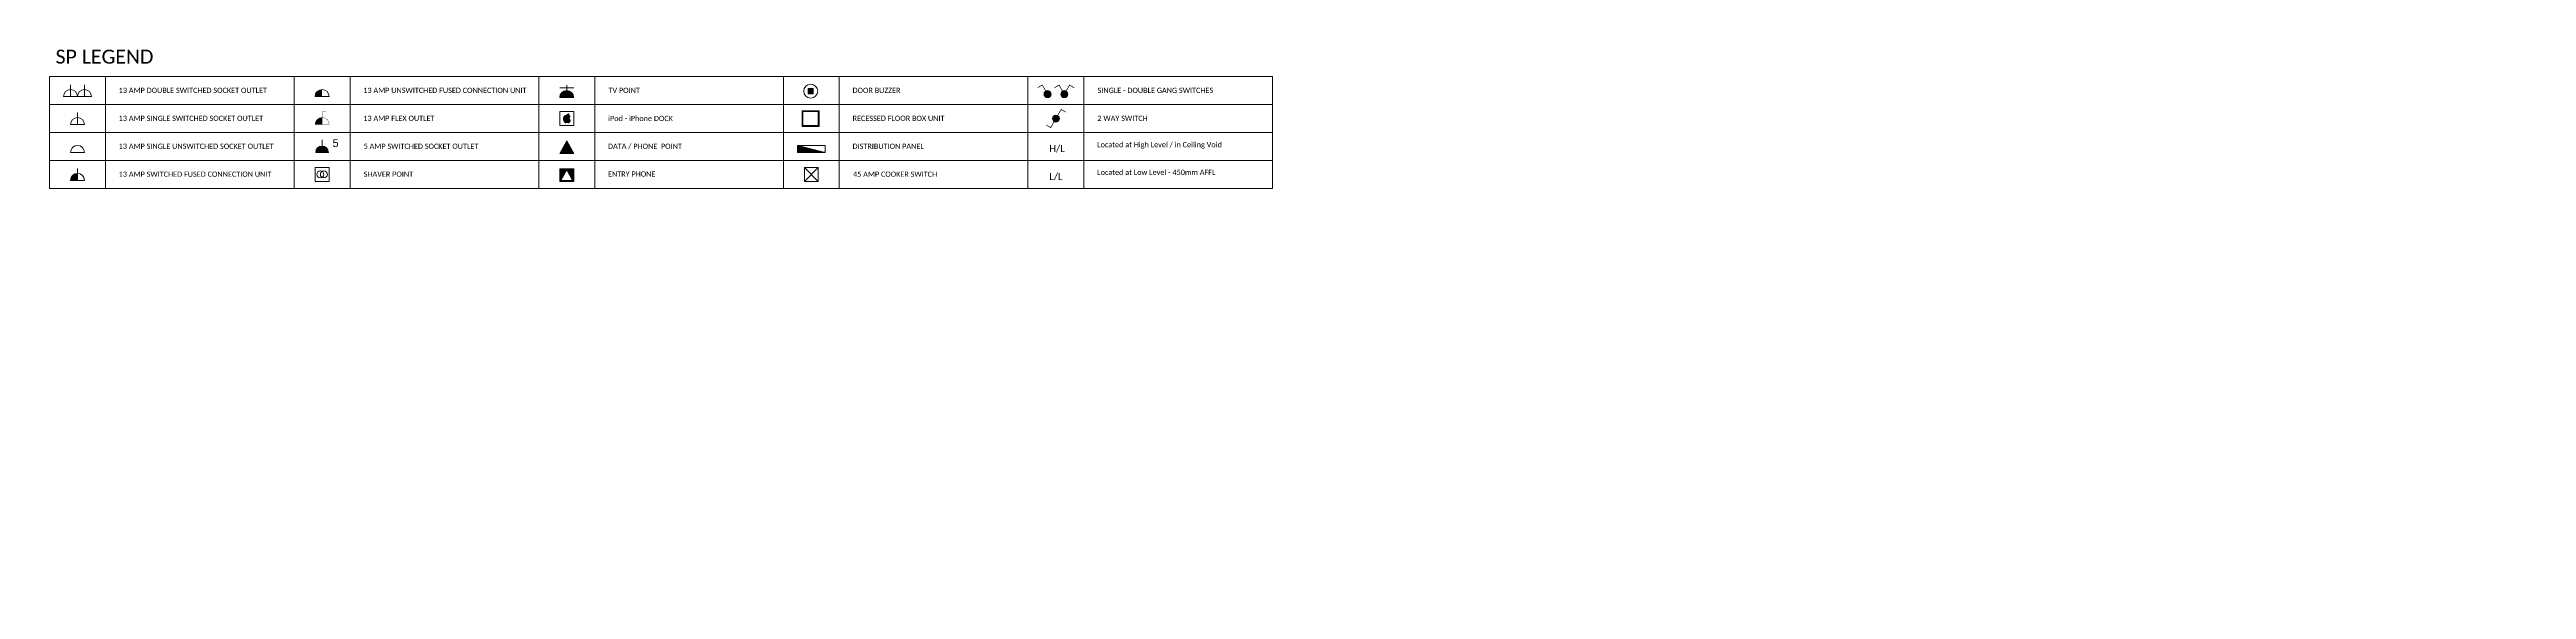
# Model space of a CAD drawing. Header units: millimetres. Extents: x -18512 to 101824, y -95768 to 52898.
# Drawn here: x -17832 to 17609, y -14852 to -7121 of the extents above; entities that cross this region are included whole.
import ezdxf
from ezdxf.enums import TextEntityAlignment as Align

# ---------------------------------------------------------------- set-up
doc = ezdxf.new("R2010")
doc.units = ezdxf.units.MM
doc.header["$LTSCALE"] = 25
doc.layers.get('0').update_dxf_attribs({"color": 254, "lineweight": 0})
for name, color, linetype, lineweight in [('_FW_ELEC_SYMBOL', 253, 'Continuous', 0), ('_FW_HATCH', 251, 'Continuous', 0), ('_FW_NOTES', 252, 'Continuous', 0)]:
    doc.layers.add(name, color=color, linetype=linetype, lineweight=lineweight)
doc.styles.add('FW_Calibri', font='calibri.ttf')
doc.styles.get("Standard").update_dxf_attribs({"font": 'arial.ttf'})

msp = doc.modelspace()

# ---------------------------------------------------------------- texts
at = {"lineweight": 0, "insert": (-17745.5, -7122.9), "char_height": 200, "attachment_point": 1, "style": 'FW_Calibri'}
msp.add_mtext_dynamic_manual_height_columns('SP LEGEND', width=8447.714, gutter_width=12.5, heights=[0], dxfattribs=at)
at = {"layer": '_FW_ELEC_SYMBOL', "style": 'FW_Calibri'}
for s, p in [('13 AMP DOUBLE SWITCHED SOCKET OUTLET', (-16842, -7743.1)), ('13 AMP UNSWITCHED FUSED CONNECTION UNIT', (-13342, -7743.1)), ('TV POINT', (-9834.4, -7742.9)), ('DOOR BUZZER', (-6341.8, -7743.1)), ('SINGLE - DOUBLE GANG SWITCHES', (-2836, -7743.1)), ('13 AMP SINGLE SWITCHED SOCKET OUTLET', (-16842, -8143.1)), ('13 AMP FLEX OUTLET', (-13342, -8143.1)), ('iPod - iPhone DOCK', (-9839.6, -8145.3)), ('RECESSED FLOOR BOX UNIT', (-6341.8, -8143.1)), ('2 WAY SWITCH', (-2838.5, -8143.1)), ('13 AMP SINGLE UNSWITCHED SOCKET OUTLET', (-16842, -8543.1)), ('5 AMP SWITCHED SOCKET OUTLET', (-13337.7, -8543.1)), ('DATA / PHONE  POINT', (-9841.8, -8543.1)), ('DISTRIBUTION PANEL', (-6341.8, -8543.1)), ('Located at High Level / in Ceiling Void', (-2841.8, -8520.4)), ('Located at Low Level - 450mm AFFL', (-2841.8, -8915.9)), ('13 AMP SWITCHED FUSED CONNECTION UNIT', (-16842, -8943.1)), ('SHAVER POINT', (-13336.6, -8942.9)), ('ENTRY PHONE', (-9841.8, -8940.7)), ('45 AMP COOKER SWITCH', (-6334.7, -8943.1))]:
    msp.add_text(s, height=75, dxfattribs=at).set_placement(p)
at = {"layer": '_FW_ELEC_SYMBOL', "color": 5, "true_color": 0x0000fa, "style": 'FW_Calibri'}
for s, p in [('H/L', (-3528, -8588.8)), ('L/L', (-3528, -8988.8))]:
    msp.add_text(s, height=100, dxfattribs=at).set_placement(p)

# ---------------------------------------------------------------- blocks, each defined once
blk = doc.blocks.new('13amp Unswitch Spur')
blk.add_hatch(color=256).paths.add_polyline_path([(0, 0), (0, 100, 0.414214), (-100, 0)])
blk.add_line((-100, 0), (100, 0))
at = {"linetype": 'Continuous'}
blk.add_arc((0, 0), 100, 0, 180, dxfattribs=at)
blk.add_attdef('A', text='', height=112).set_placement((152, 156), align=Align.MIDDLE_CENTER)
blk = doc.blocks.new('*U70')
blk.add_hatch(color=256).paths.add_polyline_path([(0, 0), (0, 100, 0.414214), (-100, 0)])
for p, q in [((-100, 0), (100, 0)), ((0, 0), (0, 170))]:
    blk.add_line(p, q)
at = {"linetype": 'Continuous'}
blk.add_arc((0, 0), 100, 360, 180, dxfattribs=at)
blk.add_attdef('A', text='', height=112).set_placement((152, 156), align=Align.MIDDLE_CENTER)
blk = doc.blocks.new('*U71')
h = blk.add_hatch(color=256)
h.dxf.hatch_style = 1
h.paths.add_polyline_path([(0, 90), (0, 0), (90, 0, 0.414214)])
h.paths.add_polyline_path([(0, 90, 0.414214), (-90, 0), (0, 0)])
for p, q in [((-90, 0), (90, 0)), ((0, 0), (0, 180))]:
    blk.add_line(p, q)
blk.add_arc((0, 0), 90, 0, 180)
blk.add_attdef('A', text='', height=112).set_placement((193, 133), align=Align.MIDDLE_CENTER)
blk = doc.blocks.new('shaver')
blk.add_lwpolyline([(-100, -100), (100, -100), (100, 100), (-100, 100)], close=True)
for centre in [(-25, 0), (25, 0)]:
    blk.add_circle(centre, 50)
blk = doc.blocks.new('tv point')
h = blk.add_hatch(color=256)
h.dxf.hatch_style = 1
h.paths.add_polyline_path([(-100, 0), (100, 0, 1)])
for p, q in [((100, 140), (-100, 140)), ((-100, 0), (100, 0)), ((0, 100), (0, 180))]:
    blk.add_line(p, q)
at = {"linetype": 'Continuous'}
blk.add_arc((0, 0), 100, 0, 180, dxfattribs=at)
blk = doc.blocks.new('A$C3D6C2CD6')
at = {"lineweight": -3}
blk.add_lwpolyline([(203, 10), (206, 10), (208, 9), (211, 8), (214, 8), (216, 7), (219, 6), (221, 5), (224, 5), (226, 4), (228, 3), (231, 2), (233, 2), (236, 1), (238, 1), (240, 0), (243, 0), (245, 0), (248, 0), (250, 0), (253, 0), (255, 1), (258, 1), (261, 2), (263, 3), (266, 4), (268, 5), (271, 6), (274, 8), (276, 9), (279, 11), (282, 13), (284, 16), (287, 18), (290, 21), (292, 24), (295, 27), (298, 30), (301, 34), (304, 38), (307, 42), (310, 47), (313, 52), (316, 56), (318, 61), (321, 66), (324, 71), (326, 75), (327, 79), (329, 83), (330, 86), (331, 89), (331, 92), (330, 95), (329, 98), (327, 101), (325, 105), (322, 108), (318, 113), (314, 117), (310, 122), (306, 127), (301, 132), (297, 137), (293, 143), (290, 148), (287, 154), (284, 160), (282, 165), (281, 171), (280, 177), (279, 183), (279, 188), (279, 194), (280, 200), (281, 206), (283, 212), (285, 218), (287, 223), (289, 229), (292, 234), (295, 240), (299, 245), (302, 249), (305, 254), (308, 258), (311, 262), (314, 266), (316, 269), (317, 272), (317, 274), (318, 276), (317, 278), (316, 280), (315, 281), (314, 283), (312, 285), (310, 286), (308, 288), (305, 290), (303, 291), (300, 293), (297, 295), (294, 296), (291, 298), (288, 299), (285, 300), (281, 302), (278, 303), (275, 304), (272, 304), (269, 305), (266, 306), (263, 306), (260, 306), (258, 307), (255, 307), (253, 307), (250, 307), (248, 307), (245, 306), (243, 306), (241, 305), (238, 305), (236, 304), (233, 303), (231, 302), (228, 301), (225, 300), (222, 299), (219, 298), (216, 297), (213, 296), (211, 295), (208, 294), (205, 293), (203, 292), (201, 291), (199, 290), (198, 290), (197, 289), (195, 288), (194, 287), (193, 287), (191, 286), (190, 286), (188, 286), (187, 286), (185, 285), (184, 285), (182, 285), (181, 285), (179, 285), (178, 285), (177, 285), (176, 285), (175, 285), (174, 286), (173, 286), (172, 286), (170, 286), (169, 287), (167, 287), (166, 288), (164, 289), (162, 290), (160, 290), (157, 291), (155, 292), (152, 293), (149, 294), (146, 295), (143, 296), (140, 297), (137, 298), (134, 299), (131, 300), (128, 301), (126, 302), (123, 303), (121, 304), (118, 305), (116, 305), (113, 306), (111, 306), (109, 307), (106, 307), (104, 307), (101, 307), (99, 307), (96, 306), (93, 306), (91, 306), (88, 305), (85, 304), (81, 304), (78, 303), (75, 302), (72, 300), (69, 299), (66, 298), (62, 296), (59, 295), (57, 293), (54, 291), (51, 290), (49, 288), (46, 286), (44, 285), (43, 283), (41, 281), (39, 280), (38, 278), (37, 276), (35, 274), (33, 272), (32, 269), (30, 266), (27, 262), (25, 258), (23, 254), (20, 249), (18, 245), (15, 240), (13, 234), (11, 229), (9, 223), (7, 218), (5, 212), (4, 206), (3, 200), (2, 194), (1, 188), (0, 183), (0, 177), (0, 171), (0, 165), (1, 160), (1, 154), (2, 148), (3, 143), (5, 137), (6, 132), (8, 127), (10, 122), (12, 117), (14, 112), (16, 107), (18, 102), (20, 98), (22, 94), (24, 90), (26, 86), (28, 82), (29, 78), (31, 74), (33, 70), (35, 67), (37, 63), (39, 59), (42, 55), (44, 51), (46, 47), (48, 44), (51, 40), (53, 37), (56, 33), (59, 30), (61, 27), (64, 24), (67, 21), (69, 18), (72, 16), (75, 13), (78, 11), (80, 9), (83, 8), (85, 6), (88, 5), (91, 4), (93, 3), (96, 2), (98, 1), (101, 1), (104, 0), (106, 0), (109, 0), (111, 0), (114, 0), (116, 0), (118, 1), (121, 1), (123, 2), (126, 2), (128, 3), (130, 4), (133, 5), (135, 5), (138, 6), (140, 7), (143, 8), (145, 8), (148, 9), (151, 10), (154, 10), (157, 11), (159, 12), (163, 12), (166, 13), (169, 13), (172, 13), (175, 14), (178, 14), (181, 14), (185, 13), (188, 13), (191, 13), (194, 12), (197, 12), (200, 11)], close=True, dxfattribs=at)
blk.add_lwpolyline([(167, 322), (169, 330), (171, 338), (173, 345), (176, 352), (179, 357), (182, 362), (185, 367), (188, 371), (191, 375), (195, 379), (198, 383), (202, 386), (206, 389), (210, 392), (214, 395), (218, 398), (222, 400), (226, 402), (230, 404), (233, 406), (237, 407), (240, 408), (243, 409), (246, 410), (248, 410), (249, 411), (251, 411), (252, 410), (252, 410), (253, 409), (253, 407), (253, 405), (253, 403), (253, 400), (253, 397), (253, 394), (253, 390), (253, 386), (252, 382), (251, 379), (250, 375), (249, 371), (248, 367), (246, 363), (245, 359), (243, 356), (241, 352), (239, 349), (237, 345), (234, 342), (232, 339), (229, 336), (227, 333), (224, 330), (220, 328), (217, 325), (213, 322), (209, 320), (205, 317), (201, 315), (197, 313), (193, 311), (190, 309), (186, 308), (183, 307), (180, 307), (178, 308), (176, 309), (173, 310), (171, 313), (169, 317), (167, 322)], dxfattribs=at)
blk = doc.blocks.new('ipod')
h = blk.add_hatch(color=256)
h.dxf.hatch_style = 1
h.paths.add_polyline_path([(36, 94), (36, 96), (35, 98), (35, 99), (35, 101), (35, 103), (35, 105), (36, 106), (36, 108), (37, 110), (37, 112), (38, 113), (39, 115), (40, 116), (41, 118), (42, 119), (43, 121), (44, 122), (45, 123), (45, 124), (46, 125), (46, 126), (47, 127), (47, 127), (47, 128), (46, 129), (46, 129), (45, 129), (45, 130), (44, 130), (44, 131), (43, 131), (42, 132), (41, 133), (40, 133), (40, 133), (39, 134), (38, 134), (37, 135), (36, 135), (35, 135), (34, 136), (33, 136), (32, 136), (31, 136), (30, 136), (29, 136), (29, 137), (28, 137), (27, 137), (26, 137), (26, 137), (25, 136), (24, 136), (24, 136), (23, 136), (22, 136), (21, 135), (21, 135), (20, 135), (19, 135), (18, 134), (17, 134), (16, 134), (15, 133), (15, 133), (14, 133), (13, 133), (12, 132), (12, 132), (11, 132), (11, 131), (10, 131), (9, 131), (9, 130), (8, 130), (7, 130), (7, 130), (6, 130), (6, 130), (5, 130), (4, 130), (3, 130), (3, 130), (2, 131), (2, 131), (1, 131), (1, 131), (0, 131), (-1, 132), (-1, 132), (-2, 132), (-3, 133), (-4, 133), (-5, 133), (-6, 133), (-7, 134), (-7, 134), (-8, 134), (-9, 135), (-10, 135), (-11, 135), (-12, 135), (-12, 136), (-13, 136), (-14, 136), (-15, 136), (-15, 136), (-16, 137), (-17, 137), (-17, 137), (-18, 137), (-19, 137), (-20, 136), (-21, 136), (-21, 136), (-22, 136), (-23, 136), (-24, 136), (-25, 135), (-26, 135), (-27, 135), (-28, 134), (-29, 134), (-30, 133), (-31, 133), (-32, 133), (-32, 132), (-33, 131), (-34, 131), (-35, 130), (-35, 130), (-36, 129), (-36, 129), (-37, 129), (-37, 128), (-38, 127), (-38, 127), (-38, 126), (-39, 125), (-40, 124), (-40, 123), (-41, 122), (-42, 121), (-42, 119), (-43, 118), (-44, 116), (-45, 115), (-45, 113), (-46, 112), (-46, 110), (-47, 108), (-47, 106), (-48, 105), (-48, 103), (-48, 101), (-48, 99), (-48, 98), (-48, 96), (-48, 94), (-48, 92), (-48, 91), (-48, 89), (-48, 87), (-47, 86), (-47, 84), (-46, 83), (-46, 81), (-45, 80), (-44, 78), (-44, 77), (-43, 75), (-43, 74), (-42, 73), (-41, 72), (-41, 70), (-40, 69), (-40, 68), (-39, 67), (-38, 66), (-38, 65), (-37, 64), (-37, 62), (-36, 61), (-35, 60), (-35, 59), (-34, 58), (-33, 57), (-32, 56), (-32, 55), (-31, 54), (-30, 53), (-29, 52), (-29, 51), (-28, 50), (-27, 49), (-26, 49), (-25, 48), (-24, 48), (-24, 47), (-23, 47), (-22, 46), (-21, 46), (-21, 46), (-20, 45), (-19, 45), (-18, 45), (-17, 45), (-17, 45), (-16, 45), (-15, 45), (-14, 45), (-14, 45), (-13, 45), (-12, 45), (-12, 45), (-11, 45), (-10, 46), (-9, 46), (-9, 46), (-8, 46), (-7, 47), (-7, 47), (-6, 47), (-5, 47), (-4, 47), (-3, 48), (-2, 48), (-2, 48), (-1, 48), (0, 48), (1, 49), (2, 49), (3, 49), (4, 49), (5, 49), (6, 49), (7, 49), (8, 49), (9, 49), (10, 48), (10, 48), (11, 48), (12, 48), (13, 48), (14, 47), (15, 47), (15, 47), (16, 47), (17, 47), (18, 46), (18, 46), (19, 46), (20, 46), (21, 45), (21, 45), (22, 45), (23, 45), (23, 45), (24, 45), (25, 45), (26, 45), (26, 45), (27, 45), (28, 45), (29, 45), (30, 45), (30, 46), (31, 46), (32, 46), (33, 47), (33, 47), (34, 48), (35, 48), (36, 49), (37, 49), (37, 50), (38, 51), (39, 52), (40, 53), (41, 54), (42, 55), (43, 56), (43, 57), (44, 59), (45, 60), (46, 62), (47, 63), (48, 65), (48, 66), (49, 67), (50, 68), (50, 70), (50, 70), (50, 71), (51, 72), (50, 73), (50, 74), (50, 75), (49, 76), (48, 77), (47, 78), (46, 80), (44, 81), (43, 83), (42, 84), (40, 86), (39, 87), (38, 89), (37, 91), (37, 92)])
h.paths.add_polyline_path([(24, 151), (25, 152), (25, 153), (26, 155), (26, 156), (26, 157), (27, 158), (27, 159), (27, 160), (27, 162), (27, 163), (27, 164), (27, 165), (27, 165), (27, 166), (27, 167), (27, 167), (27, 167), (27, 168), (27, 168), (26, 168), (26, 168), (25, 167), (24, 167), (23, 167), (22, 167), (21, 166), (20, 166), (19, 165), (18, 164), (17, 164), (15, 163), (14, 162), (13, 161), (12, 160), (11, 159), (10, 158), (9, 157), (8, 156), (7, 155), (6, 153), (5, 152), (4, 150), (3, 148), (3, 146), (2, 144), (2, 141), (2, 140), (3, 139), (3, 138), (4, 137), (5, 137), (6, 137), (6, 137), (7, 137), (8, 137), (9, 138), (11, 138), (12, 139), (13, 140), (14, 140), (15, 141), (16, 142), (17, 143), (18, 144), (19, 145), (20, 145), (21, 146), (22, 147), (22, 148), (23, 149), (24, 150)])
blk.add_lwpolyline([(-100, 0), (100, 0), (100, 200), (-100, 200)], close=True)
at = {"xscale": 0.2994273027490946, "yscale": 0.2994273027490946, "zscale": 0.2994273027490946}
blk.add_blockref('A$C3D6C2CD6', (-48, 45), dxfattribs=at)
blk = doc.blocks.new('phone')
h = blk.add_hatch(color=256)
h.dxf.hatch_style = 1
h.paths.add_polyline_path([(0, 0), (-100, 0), (0, 180), (100, 0)])
blk.add_lwpolyline([(0, 0), (-100, 0), (0, 180), (100, 0), (0, 0)])
blk = doc.blocks.new('entry phone')
h = blk.add_hatch(color=256)
h.dxf.hatch_style = 1
h.paths.add_polyline_path([(100, 180), (-100, 180), (-100, 0), (100, 0)])
h.paths.add_polyline_path([(85, 15), (0, 15), (-85, 15), (0, 165)], flags=16)
for points in [[(-100, 0), (100, 0), (100, 180), (-100, 180)], [(0, 15), (-85, 15), (0, 165), (85, 15)]]:
    blk.add_lwpolyline(points, close=True)
blk = doc.blocks.new('door buzzer')
h = blk.add_hatch(color=256)
h.dxf.hatch_style = 1
h.paths.add_polyline_path([(-37.5, 62.5), (37.5, 62.5), (37.5, 137.5), (-37.5, 137.5)])
blk.add_lwpolyline([(-37.5, 62.5), (37.5, 62.5), (37.5, 137.5), (-37.5, 137.5)], close=True)
blk.add_circle((0, 100), 100)
blk = doc.blocks.new('floor box')
for points in [[(-122.5, 225), (122.5, 225), (122.5, 0), (-122.5, 0)], [(-110, 212.5), (110, 212.5), (110, 12.5), (-110, 12.5)]]:
    blk.add_lwpolyline(points, close=True)
blk = doc.blocks.new('dist panel')
h = blk.add_hatch()
h.set_pattern_fill('ANGLE', color=256)
h.set_pattern_definition([(0, (-99725.4806, 111409.8354), (0, 6.985), [5.08, -1.905]), (90, (-99725.4806, 111409.8354), (-6.985, 4e-16), [5.08, -1.905])])
h.paths.add_polyline_path([(-200, 100), (-200, 0), (200, 0)])
h = blk.add_hatch(color=256)
h.dxf.hatch_style = 1
h.paths.add_polyline_path([(-200, 100), (-200, 0), (200, 0)])
blk.add_lwpolyline([(-200, 0), (200, 0), (200, 100), (-200, 100)], close=True)
blk.add_lwpolyline([(-200, 100), (200, 0)])
blk = doc.blocks.new('cooker')
at = {"lineweight": 20}
for p, q in [((-100, 0), (100, 200)), ((100, 0), (-100, 200))]:
    blk.add_line(p, q, dxfattribs=at)
blk.add_lwpolyline([(-100, 0), (100, 0), (100, 200), (-100, 200)], close=True)
blk = doc.blocks.new('*U72')
at = {"true_color": 0x0000fa}
h = blk.add_hatch(color=5, dxfattribs=at)
h.dxf.hatch_style = 1
h.paths.add_polyline_path([(50, 50, 1), (-50, 50, 1)])
at = {"color": 5, "true_color": 0x0000fa, "const_width": 10}
blk.add_lwpolyline([(-140, 142), (-75, 180), (0, 50)], dxfattribs=at)
at = {"color": 5, "true_color": 0x0000fa}
blk.add_circle((0, 50), 50, dxfattribs=at)
blk = doc.blocks.new('*U73')
at = {"true_color": 0x0000fa}
h = blk.add_hatch(color=5, dxfattribs=at)
h.dxf.hatch_style = 1
h.paths.add_polyline_path([(50, 50, 1), (-50, 50, 1)])
at = {"color": 5, "true_color": 0x0000fa, "const_width": 10}
for points in [[(-140, 142), (-75, 180), (0, 50)], [(140, 142), (75, 180), (0, 50)]]:
    blk.add_lwpolyline(points, dxfattribs=at)
at = {"color": 5, "true_color": 0x0000fa}
blk.add_circle((0, 50), 50, dxfattribs=at)
blk = doc.blocks.new('*U74')
at = {"true_color": 0x0000fa}
h = blk.add_hatch(color=5, dxfattribs=at)
h.dxf.hatch_style = 1
h.paths.add_polyline_path([(-50, 50, 1), (50, 50, 1)])
at = {"color": 5, "true_color": 0x0000fa, "const_width": 10}
for points in [[(-140, -42), (-75, -80), (0, 50)], [(140, 142), (75, 180), (0, 50)]]:
    blk.add_lwpolyline(points, dxfattribs=at)
blk.add_circle((0, 50), 50)
blk = doc.blocks.new('dsso')
for p, q in [((-100, 0), (-100, 170)), ((100, 0), (100, 170)), ((-200, 0), (0, 0)), ((0, 0), (200, 0))]:
    blk.add_line(p, q)
at = {"linetype": 'Continuous'}
for centre in [(-100, 0), (100, 0)]:
    blk.add_arc(centre, 100, 0, 180, dxfattribs=at)
blk = doc.blocks.new('so')
for p, q in [((-100, 0), (100, 0)), ((0, 0), (0, 170))]:
    blk.add_line(p, q)
at = {"linetype": 'Continuous'}
blk.add_arc((0, 0), 100, 0, 180, dxfattribs=at)
blk = doc.blocks.new('sp')
blk.add_line((-100, 0), (100, 0))
at = {"linetype": 'Continuous'}
blk.add_arc((0, 0), 100, 0, 180, dxfattribs=at)
blk = doc.blocks.new('*U75')
at = {"true_color": 0x0000fa}
blk.add_hatch(color=5, dxfattribs=at).paths.add_polyline_path([(0, 0), (0, 100, 0.414214), (-100, 0)])
at = {"color": 5, "true_color": 0x0000fa, "const_width": 5}
blk.add_lwpolyline([(-100, 0, -1), (100, 0)], format="xyb", dxfattribs=at)
for points in [[(-100, 0), (100, 0)], [(0, 0), (0, 180), (50, 180)]]:
    blk.add_lwpolyline(points, dxfattribs=at)

# ---------------------------------------------------------------- hatches: boundary and pattern name
at = {"layer": '_FW_HATCH', "lineweight": 0}
h = msp.add_hatch(dxfattribs=at)
h.set_pattern_fill('ANSI31', color=256, scale=31.3436, angle=270)
h.paths.add_polyline_path([(16236.2, -7294.6), (16247.4, -7362.1), (16298.1, -7350.8), (16281.2, -7283.3), (16236.2, -7294.6)])
h = msp.add_hatch(dxfattribs=at)
h.set_pattern_fill('ANSI31', color=256, scale=31.3436, angle=270)
h.paths.add_polyline_path([(9455.6, -12398.3), (9506.2, -12398.3), (9506.2, -12347.7), (9455.6, -12347.7)])
h = msp.add_hatch(dxfattribs=at)
h.set_pattern_fill('ANSI31', color=256, scale=31.3436, angle=270)
h.paths.add_polyline_path([(9455.6, -13248), (9506.2, -13248), (9506.2, -13197.3), (9455.6, -13197.3)])
h = msp.add_hatch(dxfattribs=at)
h.set_pattern_fill('ANSI31', color=256, scale=31.3436, angle=270)
h.paths.add_polyline_path([(17558.6, -14851.7), (17609.2, -14851.7), (17609.2, -14801.1), (17558.6, -14801.1)])

# ---------------------------------------------------------------- linework, layer by layer
msp.add_lwpolyline([(-3031.9, -7509.2), (-3031.9, -9109.2)])
at = {"layer": '_FW_ELEC_SYMBOL'}
for p, q in [((-10031.9, -7509.2), (-10831.9, -7509.2)), ((-6531.9, -7509.2), (-7331.9, -7509.2)), ((-3031.9, -7509.2), (-3831.9, -7509.2))]:
    msp.add_line(p, q, dxfattribs=at)
for points in [[(-17831.9, -7509.2), (-14331.9, -7509.2), (-14331.9, -9109.2), (-17831.9, -9109.2)], [(-14331.9, -7509.2), (-10831.9, -7509.2), (-10831.9, -9109.2), (-14331.9, -9109.2)], [(-10831.9, -7509.2), (-7331.9, -7509.2), (-7331.9, -9109.2), (-10831.9, -9109.2)], [(-7331.9, -7509.2), (-3831.9, -7509.2), (-3831.9, -9109.2), (-7331.9, -9109.2)], [(-3831.9, -7509.2), (-331.9, -7509.2), (-331.9, -9109.2), (-3831.9, -9109.2)]]:
    msp.add_lwpolyline(points, close=True, dxfattribs=at)
for points in [[(-17031.9, -7509.2), (-17031.9, -9109.2)], [(-13531.9, -7509.2), (-13531.9, -9109.2)], [(-10031.9, -7509.2), (-10031.9, -9109.2)], [(-6531.9, -7509.2), (-6531.9, -9109.2)], [(-17831.9, -7909.2), (-14331.9, -7909.2)], [(-14331.9, -7909.2), (-10831.9, -7909.2)], [(-10831.9, -7909.2), (-7331.9, -7909.2)], [(-7331.9, -7909.2), (-3831.9, -7909.2)], [(-3831.9, -7909.2), (-331.9, -7909.2)], [(-17831.9, -8309.2), (-14331.9, -8309.2)], [(-14331.9, -8309.2), (-10831.9, -8309.2)], [(-10831.9, -8309.2), (-7331.9, -8309.2)], [(-7331.9, -8309.2), (-3831.9, -8309.2)], [(-3831.9, -8309.2), (-331.9, -8309.2)], [(-17831.9, -8709.2), (-14331.9, -8709.2)], [(-14331.9, -8709.2), (-10831.9, -8709.2)], [(-10831.9, -8709.2), (-7331.9, -8709.2)], [(-7331.9, -8709.2), (-3831.9, -8709.2)], [(-3831.9, -8709.2), (-331.9, -8709.2)]]:
    msp.add_lwpolyline(points, dxfattribs=at)
at = {"layer": '_FW_NOTES'}
for p, q in [((-17031.9, -7509.2), (-17831.9, -7509.2)), ((-14331.9, -7509.2), (-17031.9, -7509.2)), ((-13531.9, -7509.2), (-14331.9, -7509.2))]:
    msp.add_line(p, q, dxfattribs=at)

# ---------------------------------------------------------------- block references
msp.add_blockref('*U75', (-13931.9, -8194.2))
at = {"layer": '_FW_ELEC_SYMBOL'}
for name, p in [('dsso', (-17431.9, -7794.2)), ('13amp Unswitch Spur', (-13931.9, -7794.2)), ('tv point', (-10431.9, -7809.2)), ('door buzzer', (-6941, -7817.3)), ('*U72', (-3552, -7809.4)), ('*U73', (-3312, -7809.4)), ('so', (-17431.9, -8194.2)), ('ipod', (-10431.9, -8209.2)), ('floor box', (-6941.9, -8221.7)), ('sp', (-17431.9, -8594.2)), ('phone', (-10431.9, -8609.2)), ('dist panel', (-6931.9, -8594.2)), ('*U70', (-17431.9, -8994.2)), ('shaver', (-13931.9, -8909.2)), ('entry phone', (-10431.9, -9009.2)), ('cooker', (-6931.9, -9009.2))]:
    msp.add_blockref(name, p, dxfattribs=at)
at = {"layer": '_FW_ELEC_SYMBOL', "color": 5, "true_color": 0x0000fa}
msp.add_blockref('*U74', (-3431.9, -8159.3), dxfattribs=at)
at = {"layer": '_FW_ELEC_SYMBOL'}
ref = msp.add_blockref('*U71', (-13931.9, -8594.2), dxfattribs=at)
ref.add_attrib('A', '5', dxfattribs={"layer": '0', "height": 112.5}).set_placement((-13739.2, -8460.7), align=Align.MIDDLE_CENTER)
ref.add_attrib('A', '5', dxfattribs={"layer": '0', "height": 112.5}).set_placement((-13739.2, -8460.7), align=Align.MIDDLE_CENTER)
ref.add_attrib('A', '5', dxfattribs={"layer": '0', "height": 112.5}).set_placement((-13739.2, -8460.7), align=Align.MIDDLE_CENTER)
ref.add_attrib('A', '5', dxfattribs={"layer": '0', "height": 112.5}).set_placement((-13739.2, -8460.7), align=Align.MIDDLE_CENTER)
ref.add_attrib('A', '5', dxfattribs={"layer": '0', "height": 112.5}).set_placement((-13739.2, -8460.7), align=Align.MIDDLE_CENTER)
ref.add_attrib('A', '5', dxfattribs={"layer": '0', "height": 112.5}).set_placement((-13739.2, -8460.7), align=Align.MIDDLE_CENTER)
ref.add_attrib('A', '5', dxfattribs={"layer": '0', "height": 112.5}).set_placement((-13739.2, -8460.7), align=Align.MIDDLE_CENTER)
ref.add_attrib('A', '5', dxfattribs={"layer": '0', "height": 112.5}).set_placement((-13739.2, -8460.7), align=Align.MIDDLE_CENTER)
ref.add_attrib('A', '5', dxfattribs={"layer": '0', "height": 112.5}).set_placement((-13739.2, -8460.7), align=Align.MIDDLE_CENTER)
ref.add_attrib('A', '5', dxfattribs={"layer": '0', "height": 112.5}).set_placement((-13739.2, -8460.7), align=Align.MIDDLE_CENTER)
ref.add_attrib('A', '5', dxfattribs={"layer": '0', "height": 112.5}).set_placement((-13739.2, -8460.7), align=Align.MIDDLE_CENTER)
ref.add_attrib('A', '5', dxfattribs={"layer": '0', "height": 112.5}).set_placement((-13739.2, -8460.7), align=Align.MIDDLE_CENTER)
ref.add_attrib('A', '5', dxfattribs={"layer": '0', "height": 112.5}).set_placement((-13739.2, -8460.7), align=Align.MIDDLE_CENTER)
ref.add_attrib('A', '5', dxfattribs={"layer": '0', "height": 112.5}).set_placement((-13739.2, -8460.7), align=Align.MIDDLE_CENTER)
ref.add_attrib('A', '5', dxfattribs={"layer": '0', "height": 112.5}).set_placement((-13739.2, -8460.7), align=Align.MIDDLE_CENTER)
ref.add_attrib('A', '5', dxfattribs={"layer": '0', "height": 112.5}).set_placement((-13739.2, -8460.7), align=Align.MIDDLE_CENTER)
ref.add_attrib('A', '5', dxfattribs={"layer": '0', "height": 112.5}).set_placement((-13739.2, -8460.7), align=Align.MIDDLE_CENTER)
ref.add_attrib('A', '5', dxfattribs={"layer": '0', "height": 112.5}).set_placement((-13739.2, -8460.7), align=Align.MIDDLE_CENTER)
ref.add_attrib('A', '5', dxfattribs={"layer": '0', "height": 112.5}).set_placement((-13739.2, -8460.7), align=Align.MIDDLE_CENTER)
ref.add_attrib('A', '5', dxfattribs={"layer": '0', "height": 112.5}).set_placement((-13739.2, -8460.7), align=Align.MIDDLE_CENTER)
ref.add_attrib('A', '5', dxfattribs={"layer": '0', "height": 112.5}).set_placement((-13739.2, -8460.7), align=Align.MIDDLE_CENTER)
ref.add_attrib('A', '5', dxfattribs={"layer": '0', "height": 112.5}).set_placement((-13739.2, -8460.7), align=Align.MIDDLE_CENTER)
ref.add_attrib('A', '5', dxfattribs={"layer": '0', "height": 112.5}).set_placement((-13739.2, -8460.7), align=Align.MIDDLE_CENTER)
ref.add_attrib('A', '5', dxfattribs={"layer": '0', "height": 112.5}).set_placement((-13739.2, -8460.7), align=Align.MIDDLE_CENTER)
ref.add_attrib('A', '5', dxfattribs={"layer": '0', "height": 112.5}).set_placement((-13739.2, -8460.7), align=Align.MIDDLE_CENTER)
ref.add_attrib('A', '5', dxfattribs={"layer": '0', "height": 112.5}).set_placement((-13739.2, -8460.7), align=Align.MIDDLE_CENTER)
ref.add_attrib('A', '5', dxfattribs={"layer": '0', "height": 112.5}).set_placement((-13739.2, -8460.7), align=Align.MIDDLE_CENTER)
ref.add_attrib('A', '5', dxfattribs={"layer": '0', "height": 112.5}).set_placement((-13739.2, -8460.7), align=Align.MIDDLE_CENTER)
ref.add_attrib('A', '5', dxfattribs={"layer": '0', "height": 112.5}).set_placement((-13739.2, -8460.7), align=Align.MIDDLE_CENTER)
ref.add_attrib('A', '5', dxfattribs={"layer": '0', "height": 112.5}).set_placement((-13739.2, -8460.7), align=Align.MIDDLE_CENTER)
ref.add_attrib('A', '5', dxfattribs={"layer": '0', "height": 112.5}).set_placement((-13739.2, -8460.7), align=Align.MIDDLE_CENTER)
ref.add_attrib('A', '5', dxfattribs={"layer": '0', "height": 112.5}).set_placement((-13739.2, -8460.7), align=Align.MIDDLE_CENTER)
ref.add_attrib('A', '5', dxfattribs={"layer": '0', "height": 112.5}).set_placement((-13739.2, -8460.7), align=Align.MIDDLE_CENTER)
ref.add_attrib('A', '5', dxfattribs={"layer": '0', "height": 112.5}).set_placement((-13739.2, -8460.7), align=Align.MIDDLE_CENTER)
ref.add_attrib('A', '5', dxfattribs={"layer": '0', "height": 112.5}).set_placement((-13739.2, -8460.7), align=Align.MIDDLE_CENTER)
ref.add_attrib('A', '5', dxfattribs={"layer": '0', "height": 112.5}).set_placement((-13739.2, -8460.7), align=Align.MIDDLE_CENTER)
ref.add_attrib('A', '5', dxfattribs={"layer": '0', "height": 112.5}).set_placement((-13739.2, -8460.7), align=Align.MIDDLE_CENTER)
ref.add_attrib('A', '5', dxfattribs={"layer": '0', "height": 112.5}).set_placement((-13739.2, -8460.7), align=Align.MIDDLE_CENTER)
ref.add_attrib('A', '5', dxfattribs={"layer": '0', "height": 112.5}).set_placement((-13739.2, -8460.7), align=Align.MIDDLE_CENTER)
ref.add_attrib('A', '5', dxfattribs={"layer": '0', "height": 112.5}).set_placement((-13739.2, -8460.7), align=Align.MIDDLE_CENTER)
ref.add_attrib('A', '5', dxfattribs={"layer": '0', "height": 112.5}).set_placement((-13739.2, -8460.7), align=Align.MIDDLE_CENTER)
ref.add_attrib('A', '5', dxfattribs={"layer": '0', "height": 112.5}).set_placement((-13739.2, -8460.7), align=Align.MIDDLE_CENTER)
ref.add_attrib('A', '5', dxfattribs={"layer": '0', "height": 112.5}).set_placement((-13739.2, -8460.7), align=Align.MIDDLE_CENTER)
ref.add_attrib('A', '5', dxfattribs={"layer": '0', "height": 112.5}).set_placement((-13739.2, -8460.7), align=Align.MIDDLE_CENTER)
ref.add_attrib('A', '5', dxfattribs={"layer": '0', "height": 112.5}).set_placement((-13739.2, -8460.7), align=Align.MIDDLE_CENTER)
ref.add_attrib('A', '5', dxfattribs={"layer": '0', "height": 112.5}).set_placement((-13739.2, -8460.7), align=Align.MIDDLE_CENTER)
ref.add_attrib('A', '5', dxfattribs={"layer": '0', "height": 112.5}).set_placement((-13739.2, -8460.7), align=Align.MIDDLE_CENTER)
ref.add_attrib('A', '5', dxfattribs={"layer": '0', "height": 112.5}).set_placement((-13739.2, -8460.7), align=Align.MIDDLE_CENTER)
ref.add_attrib('A', '5', dxfattribs={"layer": '0', "height": 112.5}).set_placement((-13739.2, -8460.7), align=Align.MIDDLE_CENTER)
ref.add_attrib('A', '5', dxfattribs={"layer": '0', "height": 112.5}).set_placement((-13739.2, -8460.7), align=Align.MIDDLE_CENTER)
ref.add_attrib('A', '5', dxfattribs={"layer": '0', "height": 112.5}).set_placement((-13739.2, -8460.7), align=Align.MIDDLE_CENTER)
ref.add_attrib('A', '5', dxfattribs={"layer": '0', "height": 112.5}).set_placement((-13739.2, -8460.7), align=Align.MIDDLE_CENTER)
ref.add_attrib('A', '5', dxfattribs={"layer": '0', "height": 112.5}).set_placement((-13739.2, -8460.7), align=Align.MIDDLE_CENTER)
ref.add_attrib('A', '5', dxfattribs={"layer": '0', "height": 112.5}).set_placement((-13739.2, -8460.7), align=Align.MIDDLE_CENTER)
ref.add_attrib('A', '5', dxfattribs={"layer": '0', "height": 112.5}).set_placement((-13739.2, -8460.7), align=Align.MIDDLE_CENTER)
ref.add_attrib('A', '5', dxfattribs={"layer": '0', "height": 112.5}).set_placement((-13739.2, -8460.7), align=Align.MIDDLE_CENTER)
ref.add_attrib('A', '5', dxfattribs={"layer": '0', "height": 112.5}).set_placement((-13739.2, -8460.7), align=Align.MIDDLE_CENTER)
ref.add_attrib('A', '5', dxfattribs={"layer": '0', "height": 112.5}).set_placement((-13739.2, -8460.7), align=Align.MIDDLE_CENTER)
ref.add_attrib('A', '5', dxfattribs={"layer": '0', "height": 112.5}).set_placement((-13739.2, -8460.7), align=Align.MIDDLE_CENTER)
ref.add_attrib('A', '5', dxfattribs={"layer": '0', "height": 112.5}).set_placement((-13739.2, -8460.7), align=Align.MIDDLE_CENTER)
ref.add_attrib('A', '5', dxfattribs={"layer": '0', "height": 112.5}).set_placement((-13739.2, -8460.7), align=Align.MIDDLE_CENTER)
ref.add_attrib('A', '5', dxfattribs={"layer": '0', "height": 112.5}).set_placement((-13739.2, -8460.7), align=Align.MIDDLE_CENTER)
ref.add_attrib('A', '5', dxfattribs={"layer": '0', "height": 112.5}).set_placement((-13739.2, -8460.7), align=Align.MIDDLE_CENTER)
ref.add_attrib('A', '5', dxfattribs={"layer": '0', "height": 112.5}).set_placement((-13739.2, -8460.7), align=Align.MIDDLE_CENTER)
ref.add_attrib('A', '5', dxfattribs={"layer": '0', "height": 112.5}).set_placement((-13739.2, -8460.7), align=Align.MIDDLE_CENTER)
ref.add_attrib('A', '5', dxfattribs={"layer": '0', "height": 112.5}).set_placement((-13739.2, -8460.7), align=Align.MIDDLE_CENTER)
ref.add_attrib('A', '5', dxfattribs={"layer": '0', "height": 112.5}).set_placement((-13739.2, -8460.7), align=Align.MIDDLE_CENTER)
ref.add_attrib('A', '5', dxfattribs={"layer": '0', "height": 112.5}).set_placement((-13739.2, -8460.7), align=Align.MIDDLE_CENTER)
ref.add_attrib('A', '5', dxfattribs={"layer": '0', "height": 112.5}).set_placement((-13739.2, -8460.7), align=Align.MIDDLE_CENTER)
ref.add_attrib('A', '5', dxfattribs={"layer": '0', "height": 112.5}).set_placement((-13739.2, -8460.7), align=Align.MIDDLE_CENTER)
ref.add_attrib('A', '5', dxfattribs={"layer": '0', "height": 112.5}).set_placement((-13739.2, -8460.7), align=Align.MIDDLE_CENTER)
ref.add_attrib('A', '5', dxfattribs={"layer": '0', "height": 112.5}).set_placement((-13739.2, -8460.7), align=Align.MIDDLE_CENTER)
ref.add_attrib('A', '5', dxfattribs={"layer": '0', "height": 112.5}).set_placement((-13739.2, -8460.7), align=Align.MIDDLE_CENTER)
ref.add_attrib('A', '5', dxfattribs={"layer": '0', "height": 112.5}).set_placement((-13739.2, -8460.7), align=Align.MIDDLE_CENTER)
ref.add_attrib('A', '5', dxfattribs={"layer": '0', "height": 112.5}).set_placement((-13739.2, -8460.7), align=Align.MIDDLE_CENTER)
ref.add_attrib('A', '5', dxfattribs={"layer": '0', "height": 112.5}).set_placement((-13739.2, -8460.7), align=Align.MIDDLE_CENTER)
ref.add_attrib('A', '5', dxfattribs={"layer": '0', "height": 112.5}).set_placement((-13739.2, -8460.7), align=Align.MIDDLE_CENTER)
ref.add_attrib('A', '5', dxfattribs={"layer": '0', "height": 112.5}).set_placement((-13739.2, -8460.7), align=Align.MIDDLE_CENTER)
ref.add_attrib('A', '5', dxfattribs={"layer": '0', "height": 112.5}).set_placement((-13739.2, -8460.7), align=Align.MIDDLE_CENTER)
ref.add_attrib('A', '5', dxfattribs={"layer": '0', "height": 112.5}).set_placement((-13739.2, -8460.7), align=Align.MIDDLE_CENTER)
ref.add_attrib('A', '5', dxfattribs={"layer": '0', "height": 112.5}).set_placement((-13739.2, -8460.7), align=Align.MIDDLE_CENTER)
ref.add_attrib('A', '5', dxfattribs={"layer": '0', "height": 112.5}).set_placement((-13739.2, -8460.7), align=Align.MIDDLE_CENTER)
ref.add_attrib('A', '5', dxfattribs={"layer": '0', "height": 112.5}).set_placement((-13739.2, -8460.7), align=Align.MIDDLE_CENTER)
ref.add_attrib('A', '5', dxfattribs={"layer": '0', "height": 112.5}).set_placement((-13739.2, -8460.7), align=Align.MIDDLE_CENTER)
ref.add_attrib('A', '5', dxfattribs={"layer": '0', "height": 112.5}).set_placement((-13739.2, -8460.7), align=Align.MIDDLE_CENTER)
ref.add_attrib('A', '5', dxfattribs={"layer": '0', "height": 112.5}).set_placement((-13739.2, -8460.7), align=Align.MIDDLE_CENTER)
ref.add_attrib('A', '5', dxfattribs={"layer": '0', "height": 112.5}).set_placement((-13739.2, -8460.7), align=Align.MIDDLE_CENTER)
ref.add_attrib('A', '5', dxfattribs={"layer": '0', "height": 112.5}).set_placement((-13739.2, -8460.7), align=Align.MIDDLE_CENTER)
ref.add_attrib('A', '5', dxfattribs={"layer": '0', "height": 112.5}).set_placement((-13739.2, -8460.7), align=Align.MIDDLE_CENTER)
ref.add_attrib('A', '5', dxfattribs={"layer": '0', "height": 112.5}).set_placement((-13739.2, -8460.7), align=Align.MIDDLE_CENTER)
ref.add_attrib('A', '5', dxfattribs={"layer": '0', "height": 112.5}).set_placement((-13739.2, -8460.7), align=Align.MIDDLE_CENTER)
ref.add_attrib('A', '5', dxfattribs={"layer": '0', "height": 112.5}).set_placement((-13739.2, -8460.7), align=Align.MIDDLE_CENTER)
ref.add_attrib('A', '5', dxfattribs={"layer": '0', "height": 112.5}).set_placement((-13739.2, -8460.7), align=Align.MIDDLE_CENTER)
ref.add_attrib('A', '5', dxfattribs={"layer": '0', "height": 112.5}).set_placement((-13739.2, -8460.7), align=Align.MIDDLE_CENTER)
ref.add_attrib('A', '5', dxfattribs={"layer": '0', "height": 112.5}).set_placement((-13739.2, -8460.7), align=Align.MIDDLE_CENTER)
ref.add_attrib('A', '5', dxfattribs={"layer": '0', "height": 112.5}).set_placement((-13739.2, -8460.7), align=Align.MIDDLE_CENTER)
ref.add_attrib('A', '5', dxfattribs={"layer": '0', "height": 112.5}).set_placement((-13739.2, -8460.7), align=Align.MIDDLE_CENTER)
ref.add_attrib('A', '5', dxfattribs={"layer": '0', "height": 112.5}).set_placement((-13739.2, -8460.7), align=Align.MIDDLE_CENTER)
ref.add_attrib('A', '5', dxfattribs={"layer": '0', "height": 112.5}).set_placement((-13739.2, -8460.7), align=Align.MIDDLE_CENTER)
ref.add_attrib('A', '5', dxfattribs={"layer": '0', "height": 112.5}).set_placement((-13739.2, -8460.7), align=Align.MIDDLE_CENTER)
ref.add_attrib('A', '5', dxfattribs={"layer": '0', "height": 112.5}).set_placement((-13739.2, -8460.7), align=Align.MIDDLE_CENTER)
ref.add_attrib('A', '5', dxfattribs={"layer": '0', "height": 112.5}).set_placement((-13739.2, -8460.7), align=Align.MIDDLE_CENTER)
ref.add_attrib('A', '5', dxfattribs={"layer": '0', "height": 112.5}).set_placement((-13739.2, -8460.7), align=Align.MIDDLE_CENTER)
ref.add_attrib('A', '5', dxfattribs={"layer": '0', "height": 112.5}).set_placement((-13739.2, -8460.7), align=Align.MIDDLE_CENTER)
ref.add_attrib('A', '5', dxfattribs={"layer": '0', "height": 112.5}).set_placement((-13739.2, -8460.7), align=Align.MIDDLE_CENTER)
ref.add_attrib('A', '5', dxfattribs={"layer": '0', "height": 112.5}).set_placement((-13739.2, -8460.7), align=Align.MIDDLE_CENTER)
ref.add_attrib('A', '5', dxfattribs={"layer": '0', "height": 112.5}).set_placement((-13739.2, -8460.7), align=Align.MIDDLE_CENTER)
ref.add_attrib('A', '5', dxfattribs={"layer": '0', "height": 112.5}).set_placement((-13739.2, -8460.7), align=Align.MIDDLE_CENTER)
ref.add_attrib('A', '5', dxfattribs={"layer": '0', "height": 112.5}).set_placement((-13739.2, -8460.7), align=Align.MIDDLE_CENTER)
ref.add_attrib('A', '5', dxfattribs={"layer": '0', "height": 112.5}).set_placement((-13739.2, -8460.7), align=Align.MIDDLE_CENTER)
ref.add_attrib('A', '5', dxfattribs={"layer": '0', "height": 112.5}).set_placement((-13739.2, -8460.7), align=Align.MIDDLE_CENTER)
ref.add_attrib('A', '5', dxfattribs={"layer": '0', "height": 112.5}).set_placement((-13739.2, -8460.7), align=Align.MIDDLE_CENTER)
ref.add_attrib('A', '5', dxfattribs={"layer": '0', "height": 112.5}).set_placement((-13739.2, -8460.7), align=Align.MIDDLE_CENTER)
ref.add_attrib('A', '5', dxfattribs={"layer": '0', "height": 112.5}).set_placement((-13739.2, -8460.7), align=Align.MIDDLE_CENTER)
ref.add_attrib('A', '5', dxfattribs={"layer": '0', "height": 112.5}).set_placement((-13739.2, -8460.7), align=Align.MIDDLE_CENTER)
ref.add_attrib('A', '5', dxfattribs={"layer": '0', "height": 112.5}).set_placement((-13739.2, -8460.7), align=Align.MIDDLE_CENTER)
ref.add_attrib('A', '5', dxfattribs={"layer": '0', "height": 112.5}).set_placement((-13739.2, -8460.7), align=Align.MIDDLE_CENTER)
ref.add_attrib('A', '5', dxfattribs={"layer": '0', "height": 112.5}).set_placement((-13739.2, -8460.7), align=Align.MIDDLE_CENTER)
ref.add_attrib('A', '5', dxfattribs={"layer": '0', "height": 112.5}).set_placement((-13739.2, -8460.7), align=Align.MIDDLE_CENTER)
ref.add_attrib('A', '5', dxfattribs={"layer": '0', "height": 112.5}).set_placement((-13739.2, -8460.7), align=Align.MIDDLE_CENTER)
ref.add_attrib('A', '5', dxfattribs={"layer": '0', "height": 112.5}).set_placement((-13739.2, -8460.7), align=Align.MIDDLE_CENTER)
ref.add_attrib('A', '5', dxfattribs={"layer": '0', "height": 112.5}).set_placement((-13739.2, -8460.7), align=Align.MIDDLE_CENTER)
ref.add_attrib('A', '5', dxfattribs={"layer": '0', "height": 112.5}).set_placement((-13739.2, -8460.7), align=Align.MIDDLE_CENTER)
ref.add_attrib('A', '5', dxfattribs={"layer": '0', "height": 112.5}).set_placement((-13739.2, -8460.7), align=Align.MIDDLE_CENTER)
ref.add_attrib('A', '5', dxfattribs={"layer": '0', "height": 112.5}).set_placement((-13739.2, -8460.7), align=Align.MIDDLE_CENTER)

msp.set_redraw_order([(e.dxf.handle, doc.entitydb.next_handle()) for e in msp.query("TEXT MTEXT ATTDEF DIMENSION ARC_DIMENSION")])  # texts and dimensions are drawn at this point

doc.saveas('drawing.dxf')
